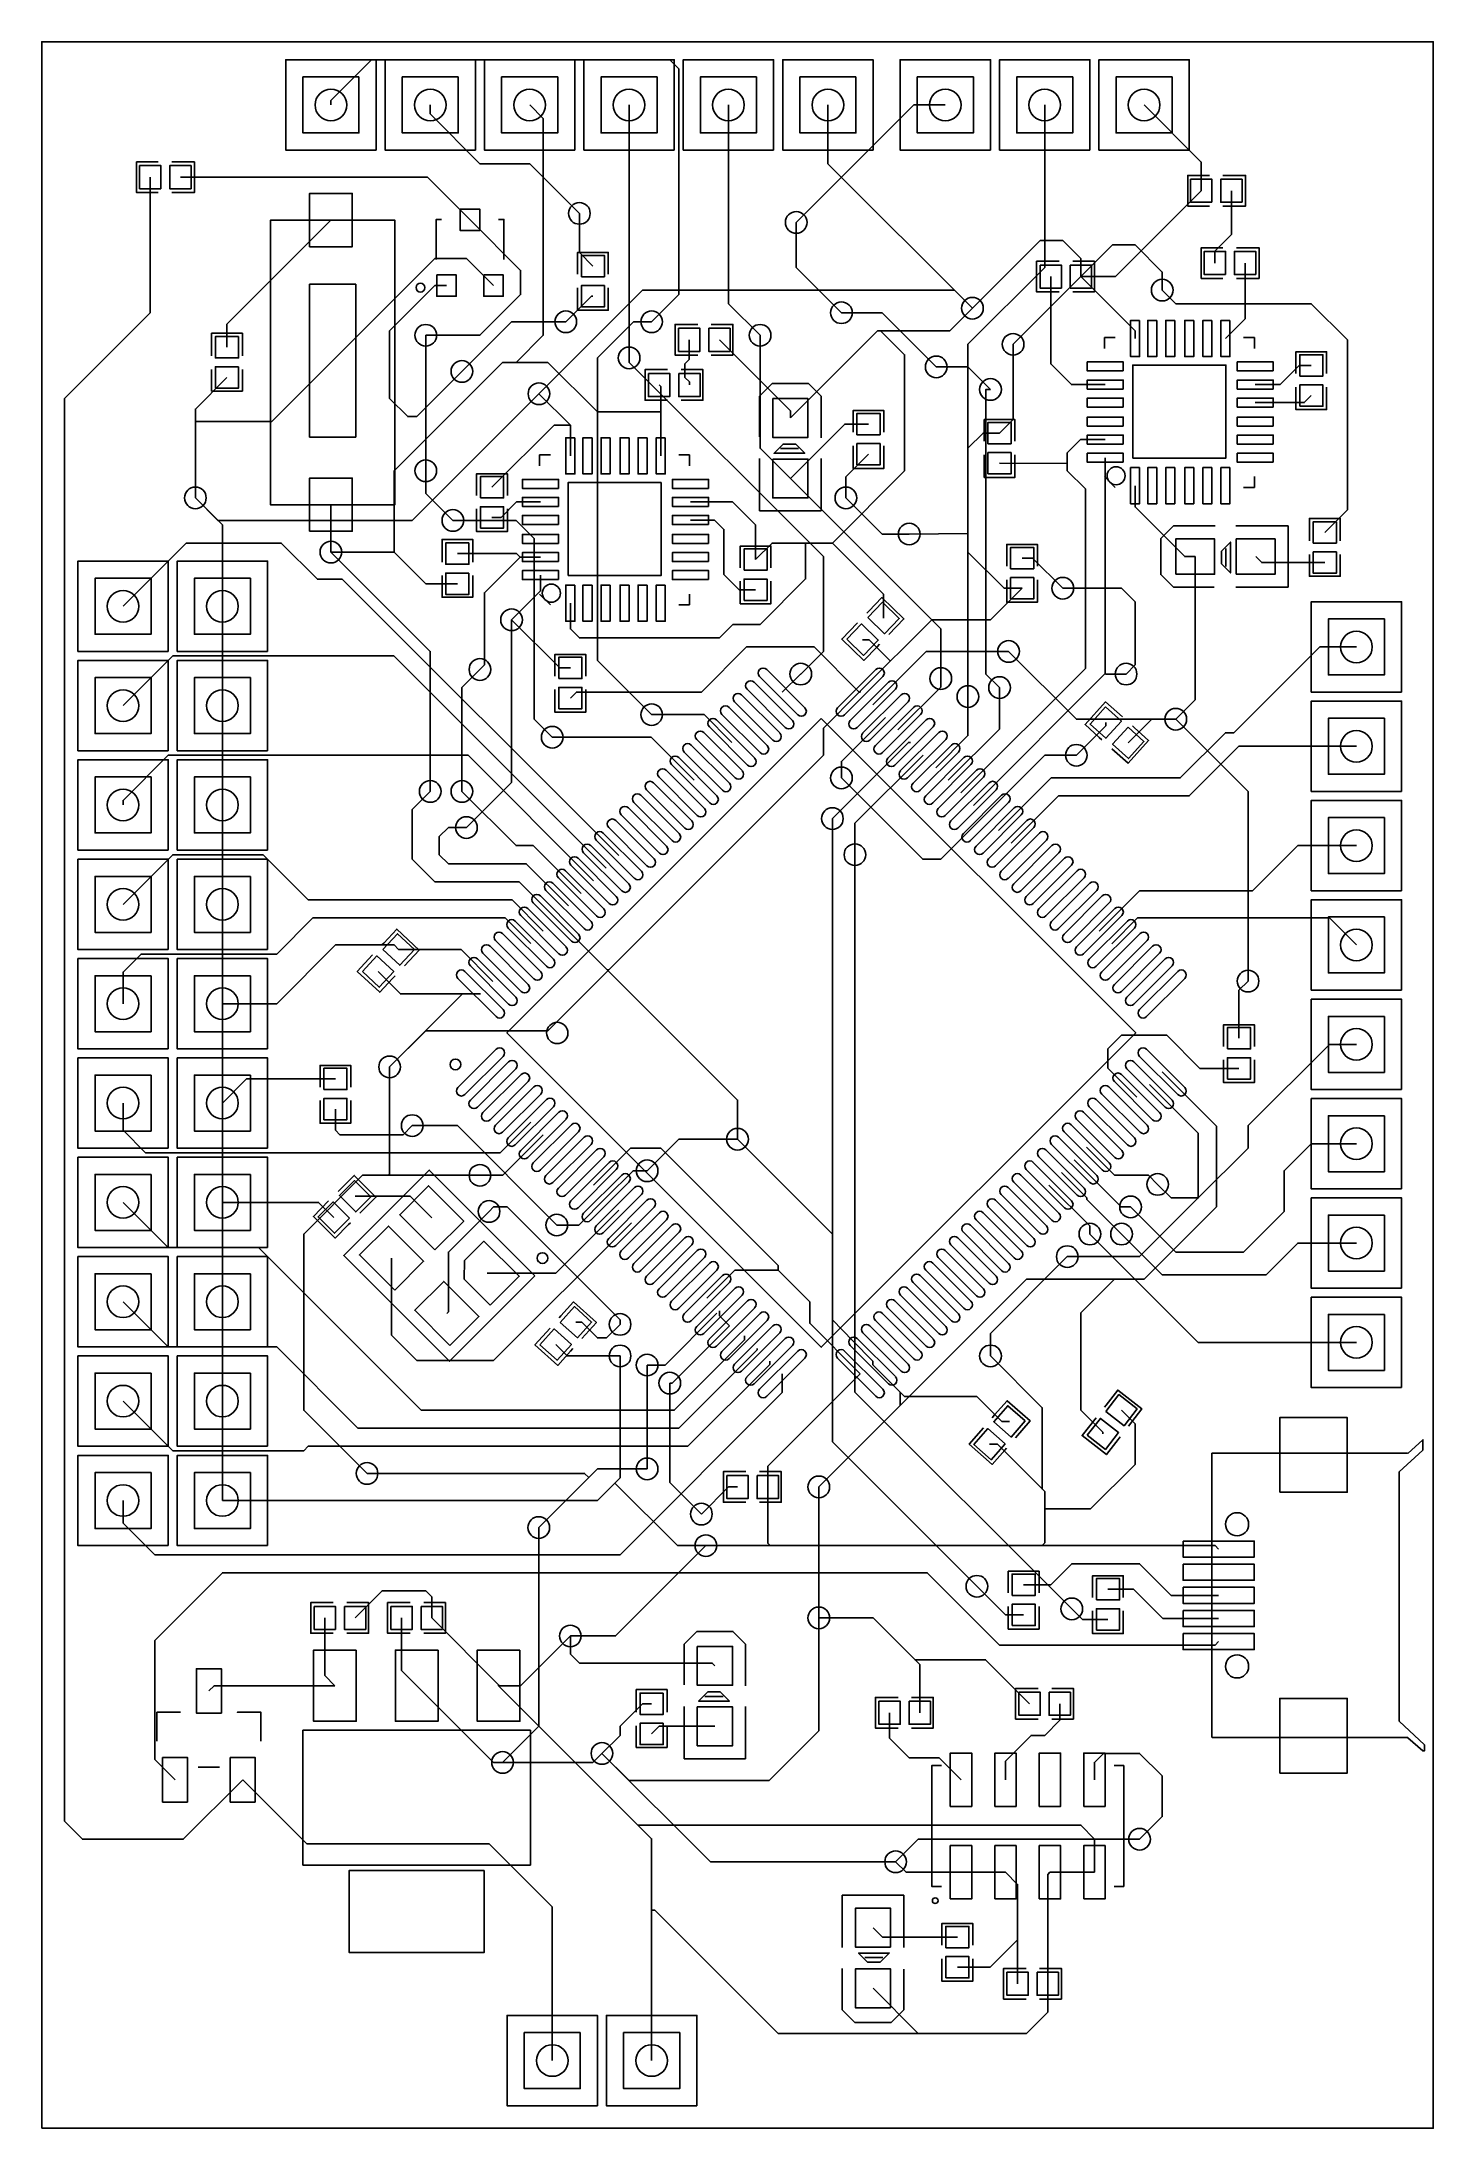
# Model space of a CAD drawing. Header units: millimetres. Extents: x 885 to 2425, y -2425 to -115.
import ezdxf

# ---------------------------------------------------------------- set-up
doc = ezdxf.new("R2010")
doc.units = ezdxf.units.MM

msp = doc.modelspace()

# ---------------------------------------------------------------- linework, layer by layer
for points in [[(885, -2425), (885, -115), (2425, -115), (2425, -2425), (885, -2425)], [(1236, -154), (1236, -216), (1174, -216), (1174, -154)], [(1346, -154), (1346, -216), (1284, -216), (1284, -154)], [(1456, -154), (1456, -216), (1394, -216), (1394, -154)], [(1566, -154), (1566, -216), (1504, -216), (1504, -154)], [(1676, -154), (1676, -216), (1614, -216), (1614, -154)], [(1786, -154), (1786, -216), (1724, -216), (1724, -154)], [(1916, -154), (1916, -216), (1854, -216), (1854, -154)], [(2026, -154), (2026, -216), (1964, -216), (1964, -154)], [(2136, -154), (2136, -216), (2074, -216), (2074, -154)], [(1016.8, -277.8), (993.2, -277.8), (993.2, -252.2), (1016.8, -252.2)], [(1050.2, -277.8), (1026.6, -277.8), (1026.6, -252.2), (1050.2, -252.2)], [(2180.1, -292.8), (2156.5, -292.8), (2156.5, -267.2), (2180.1, -267.2)], [(2213.5, -292.8), (2189.9, -292.8), (2189.9, -267.2), (2213.5, -267.2)], [(1181.4, -342), (1181.4, -283), (1228.6, -283), (1228.6, -342)], [(1138, -470.1), (1138, -312.6), (1275.8, -312.6), (1275.8, -627.6), (1138, -627.6), (1138, -470.1)], [(1348.2, -300.3), (1369.8, -300.3), (1369.8, -324), (1348.2, -324)], [(1482.2, -375.1), (1482.2, -351.5), (1507.8, -351.5), (1507.8, -375.1)], [(1989.8, -362.2), (2013.4, -362.2), (2013.4, -387.8), (1989.8, -387.8)], [(2023.2, -362.2), (2046.8, -362.2), (2046.8, -387.8), (2023.2, -387.8)], [(2195.1, -372.8), (2171.5, -372.8), (2171.5, -347.2), (2195.1, -347.2)], [(2228.5, -372.8), (2204.9, -372.8), (2204.9, -347.2), (2228.5, -347.2)], [(1185.3, -552.7), (1181.4, -552.7), (1181.4, -383.4), (1232.6, -383.4), (1232.6, -552.7), (1185.3, -552.7)], [(1322.2, -373.2), (1343.8, -373.2), (1343.8, -396.8), (1322.2, -396.8)], [(1374.2, -373.2), (1395.8, -373.2), (1395.8, -396.8), (1374.2, -396.8)], [(1482.2, -408.5), (1482.2, -384.9), (1507.8, -384.9), (1507.8, -408.5)], [(1589.8, -432.2), (1613.4, -432.2), (1613.4, -457.8), (1589.8, -457.8)], [(1623.2, -432.2), (1646.8, -432.2), (1646.8, -457.8), (1623.2, -457.8)], [(2100, -423.5), (2100, -463.5), (2090, -463.5), (2090, -423.5)], [(2119, -423.5), (2119, -463.5), (2109, -463.5), (2109, -423.5)], [(2139, -423.5), (2139, -463.5), (2129, -463.5), (2129, -423.5)], [(2160, -423.5), (2160, -463.5), (2150, -463.5), (2150, -423.5)], [(2180, -423.5), (2180, -463.5), (2170, -463.5), (2170, -423.5)], [(2200, -423.5), (2200, -463.5), (2190, -463.5), (2190, -423.5)], [(1102.8, -441.5), (1102.8, -465.1), (1077.2, -465.1), (1077.2, -441.5)], [(2277.2, -485.1), (2277.2, -461.5), (2302.8, -461.5), (2302.8, -485.1)], [(1102.8, -474.9), (1102.8, -498.5), (1077.2, -498.5), (1077.2, -474.9)], [(1556.5, -482.2), (1580.1, -482.2), (1580.1, -507.8), (1556.5, -507.8)], [(1589.9, -482.2), (1613.5, -482.2), (1613.5, -507.8), (1589.9, -507.8)], [(2082, -479.5), (2042, -479.5), (2042, -469.5), (2082, -469.5)], [(2092.5, -576), (2092.5, -473), (2195.5, -473), (2195.5, -576)], [(2248, -479.5), (2208, -479.5), (2208, -469.5), (2248, -469.5)], [(2082, -499.5), (2042, -499.5), (2042, -489.5), (2082, -489.5)], [(2248, -499.5), (2208, -499.5), (2208, -489.5), (2248, -489.5)], [(2277.2, -518.5), (2277.2, -494.9), (2302.8, -494.9), (2302.8, -518.5)], [(1694, -510), (1733, -510), (1733, -553), (1694, -553)], [(1787.2, -550.1), (1787.2, -526.5), (1812.8, -526.5), (1812.8, -550.1)], [(2082, -519.5), (2042, -519.5), (2042, -509.5), (2082, -509.5)], [(2082, -540.5), (2042, -540.5), (2042, -530.5), (2082, -530.5)], [(2248, -519.5), (2208, -519.5), (2208, -509.5), (2248, -509.5)], [(2248, -540.5), (2208, -540.5), (2208, -530.5), (2248, -530.5)], [(1475, -553.5), (1475, -593.5), (1465, -593.5), (1465, -553.5)], [(1494, -553.5), (1494, -593.5), (1484, -593.5), (1484, -553.5)], [(1514, -553.5), (1514, -593.5), (1504, -593.5), (1504, -553.5)], [(1535, -553.5), (1535, -593.5), (1525, -593.5), (1525, -553.5)], [(1555, -553.5), (1555, -593.5), (1545, -593.5), (1545, -553.5)], [(1575, -553.5), (1575, -593.5), (1565, -593.5), (1565, -553.5)], [(1932.2, -560.1), (1932.2, -536.5), (1957.8, -536.5), (1957.8, -560.1)], [(2082, -560.5), (2042, -560.5), (2042, -550.5), (2082, -550.5)], [(2248, -560.5), (2208, -560.5), (2208, -550.5), (2248, -550.5)], [(1694, -577), (1733, -577), (1733, -620), (1694, -620)], [(1787.2, -583.5), (1787.2, -559.9), (1812.8, -559.9), (1812.8, -583.5)], [(1932.2, -593.5), (1932.2, -569.9), (1957.8, -569.9), (1957.8, -593.5)], [(2082, -580.5), (2042, -580.5), (2042, -570.5), (2082, -570.5)], [(2248, -580.5), (2208, -580.5), (2208, -570.5), (2248, -570.5)], [(1181.4, -657), (1181.4, -598), (1228.6, -598), (1228.6, -657)], [(1370.5, -620.1), (1370.5, -596.5), (1396.1, -596.5), (1396.1, -620.1)], [(1457, -609.5), (1417, -609.5), (1417, -599.5), (1457, -599.5)], [(1623, -609.5), (1583, -609.5), (1583, -599.5), (1623, -599.5)], [(2100, -586.5), (2100, -626.5), (2090, -626.5), (2090, -586.5)], [(2119, -586.5), (2119, -626.5), (2109, -626.5), (2109, -586.5)], [(2139, -586.5), (2139, -626.5), (2129, -626.5), (2129, -586.5)], [(2160, -586.5), (2160, -626.5), (2150, -626.5), (2150, -586.5)], [(2180, -586.5), (2180, -626.5), (2170, -626.5), (2170, -586.5)], [(2200, -586.5), (2200, -626.5), (2190, -626.5), (2190, -586.5)], [(1457, -629.5), (1417, -629.5), (1417, -619.5), (1457, -619.5)], [(1467.5, -706), (1467.5, -603), (1570.5, -603), (1570.5, -706)], [(1623, -629.5), (1583, -629.5), (1583, -619.5), (1623, -619.5)], [(1370.5, -653.5), (1370.5, -629.9), (1396.1, -629.9), (1396.1, -653.5)], [(1457, -649.5), (1417, -649.5), (1417, -639.5), (1457, -639.5)], [(1623, -649.5), (1583, -649.5), (1583, -639.5), (1623, -639.5)], [(2317.8, -646.5), (2317.8, -670.1), (2292.2, -670.1), (2292.2, -646.5)], [(1357.8, -669.8), (1357.8, -693.4), (1332.2, -693.4), (1332.2, -669.8)], [(1457, -670.5), (1417, -670.5), (1417, -660.5), (1457, -660.5)], [(1623, -670.5), (1583, -670.5), (1583, -660.5), (1623, -660.5)], [(2140, -704.5), (2140, -665.5), (2183, -665.5), (2183, -704.5)], [(2207, -704.5), (2207, -665.5), (2250, -665.5), (2250, -704.5)], [(1457, -690.5), (1417, -690.5), (1417, -680.5), (1457, -680.5)], [(1623, -690.5), (1583, -690.5), (1583, -680.5), (1623, -680.5)], [(1662.2, -700.1), (1662.2, -676.5), (1687.8, -676.5), (1687.8, -700.1)], [(1957.2, -698.4), (1957.2, -674.8), (1982.8, -674.8), (1982.8, -698.4)], [(2317.8, -679.9), (2317.8, -703.5), (2292.2, -703.5), (2292.2, -679.9)], [(1006, -709), (1006, -771), (944, -771), (944, -709)], [(1116, -709), (1116, -771), (1054, -771), (1054, -709)], [(1357.8, -703.2), (1357.8, -726.8), (1332.2, -726.8), (1332.2, -703.2)], [(1457, -710.5), (1417, -710.5), (1417, -700.5), (1457, -700.5)], [(1623, -710.5), (1583, -710.5), (1583, -700.5), (1623, -700.5)], [(1662.2, -733.5), (1662.2, -709.9), (1687.8, -709.9), (1687.8, -733.5)], [(1957.2, -731.8), (1957.2, -708.2), (1982.8, -708.2), (1982.8, -731.8)], [(1475, -716.5), (1475, -756.5), (1465, -756.5), (1465, -716.5)], [(1494, -716.5), (1494, -756.5), (1484, -756.5), (1484, -716.5)], [(1514, -716.5), (1514, -756.5), (1504, -756.5), (1504, -716.5)], [(1535, -716.5), (1535, -756.5), (1525, -756.5), (1525, -716.5)], [(1555, -716.5), (1555, -756.5), (1545, -756.5), (1545, -716.5)], [(1575, -716.5), (1575, -756.5), (1565, -756.5), (1565, -716.5)], [(1799.2, -752.6), (1815.6, -735.6), (1834, -753.4), (1817.6, -770.4)], [(1776, -776.6), (1792.4, -759.6), (1810.8, -777.4), (1794.4, -794.4)], [(2371, -754), (2371, -816), (2309, -816), (2309, -754)], [(1457.2, -820.1), (1457.2, -796.5), (1482.8, -796.5), (1482.8, -820.1)], [(1006, -819), (1006, -881), (944, -881), (944, -819)], [(1116, -819), (1116, -881), (1054, -881), (1054, -819)], [(1457.2, -853.5), (1457.2, -829.9), (1482.8, -829.9), (1482.8, -853.5)], [(1715.7, -866.3), (1673.4, -824)], [(1721.8, -860.2), (1679.5, -817.9)], [(1729.6, -852.4), (1687.3, -810.1)], [(1808.1, -810.1), (1765.8, -852.4)], [(1815.9, -817.9), (1773.6, -860.2)], [(1822.1, -824), (1779.7, -866.3)], [(1687.9, -894.2), (1645.6, -851.9)], [(1694, -888.1), (1651.7, -845.8)], [(1701.8, -880.3), (1659.5, -838)], [(1707.9, -874.1), (1665.6, -831.8)], [(1829.9, -831.8), (1787.5, -874.1)], [(1836, -838), (1793.7, -880.3)], [(1843.8, -845.8), (1801.5, -888.1)], [(1849.9, -851.9), (1807.6, -894.2)], [(2062.4, -851.4), (2079.9, -867.2), (2062.8, -886.2), (2045.3, -870.4)], [(1747.7, -864.4), (1399.8, -1212.4), (1747.7, -1560.4), (2095.7, -1212.4), (1747.7, -864.4)], [(1666.2, -915.9), (1623.9, -873.6)], [(1674, -908.1), (1631.7, -865.8)], [(1680.1, -902), (1637.8, -859.7)], [(1857.7, -859.7), (1815.4, -902)], [(1863.8, -865.8), (1821.5, -908.1)], [(1871.6, -873.6), (1829.3, -915.9)], [(2087.2, -873.8), (2104.7, -889.6), (2087.6, -908.6), (2070.1, -892.8)], [(2371, -864), (2371, -926), (2309, -926), (2309, -864)], [(1646.1, -935.9), (1603.8, -893.6)], [(1652.3, -929.8), (1609.9, -887.5)], [(1660.1, -922), (1617.7, -879.7)], [(1877.7, -879.7), (1835.4, -922)], [(1885.5, -887.5), (1843.2, -929.8)], [(1891.7, -893.6), (1849.3, -935.9)], [(1618.3, -963.8), (1576, -921.5)], [(1624.4, -957.7), (1582.1, -915.3)], [(1632.2, -949.9), (1589.9, -907.5)], [(1638.3, -943.7), (1596, -901.4)], [(1899.5, -901.4), (1857.1, -943.7)], [(1905.6, -907.5), (1863.3, -949.9)], [(1913.4, -915.3), (1871.1, -957.7)], [(1919.5, -921.5), (1877.2, -963.8)], [(1006, -929), (1006, -991), (944, -991), (944, -929)], [(1116, -929), (1116, -991), (1054, -991), (1054, -929)], [(1596.6, -985.5), (1554.3, -943.2)], [(1604.4, -977.7), (1562.1, -935.4)], [(1610.5, -971.6), (1568.2, -929.3)], [(1927.3, -929.3), (1885, -971.6)], [(1933.4, -935.4), (1891.1, -977.7)], [(1941.2, -943.2), (1898.9, -985.5)], [(1576.5, -1005.5), (1534.2, -963.2)], [(1582.7, -999.4), (1540.3, -957.1)], [(1590.5, -991.6), (1548.1, -949.3)], [(1947.3, -949.3), (1905, -991.6)], [(1955.1, -957.1), (1912.8, -999.4)], [(1961.3, -963.2), (1919, -1005.5)], [(1548.7, -1033.4), (1506.4, -991.1)], [(1554.8, -1027.3), (1512.5, -984.9)], [(1562.6, -1019.5), (1520.3, -977.1)], [(1568.7, -1013.3), (1526.4, -971)], [(1969.1, -971), (1926.8, -1013.3)], [(1975.2, -977.1), (1932.9, -1019.5)], [(1983, -984.9), (1940.7, -1027.3)], [(1989.1, -991.1), (1946.8, -1033.4)], [(2371, -974), (2371, -1036), (2309, -1036), (2309, -974)], [(1527, -1055.1), (1484.7, -1012.8)], [(1534.8, -1047.3), (1492.5, -1005)], [(1540.9, -1041.2), (1498.6, -998.9)], [(1996.9, -998.9), (1954.6, -1041.2)], [(2003, -1005), (1960.7, -1047.3)], [(2010.8, -1012.8), (1968.5, -1055.1)], [(1006, -1039), (1006, -1101), (944, -1101), (944, -1039)], [(1116, -1039), (1116, -1101), (1054, -1101), (1054, -1039)], [(1506.9, -1075.1), (1464.6, -1032.8)], [(1513.1, -1069), (1470.7, -1026.7)], [(1520.9, -1061.2), (1478.5, -1018.9)], [(2016.9, -1018.9), (1974.6, -1061.2)], [(2024.7, -1026.7), (1982.4, -1069)], [(2030.9, -1032.8), (1988.5, -1075.1)], [(1479.1, -1103), (1436.8, -1060.7)], [(1485.2, -1096.9), (1442.9, -1054.5)], [(1493, -1089.1), (1450.7, -1046.7)], [(1499.1, -1082.9), (1456.8, -1040.6)], [(2038.7, -1040.6), (1996.3, -1082.9)], [(2044.8, -1046.7), (2002.5, -1089.1)], [(2052.6, -1054.5), (2010.3, -1096.9)], [(2058.7, -1060.7), (2016.4, -1103)], [(1457.4, -1124.7), (1415.1, -1082.4)], [(1465.2, -1116.9), (1422.9, -1074.6)], [(1471.3, -1110.8), (1429, -1068.5)], [(2066.5, -1068.5), (2024.2, -1110.8)], [(2072.6, -1074.6), (2030.3, -1116.9)], [(2080.4, -1082.4), (2038.1, -1124.7)], [(2371, -1084), (2371, -1146), (2309, -1146), (2309, -1084)], [(1262.6, -1119.9), (1278.7, -1102.6), (1297.4, -1120.1), (1281.3, -1137.4)], [(1437.3, -1144.7), (1395, -1102.4)], [(1443.5, -1138.6), (1401.2, -1096.3)], [(1451.3, -1130.8), (1409, -1088.5)], [(2086.5, -1088.5), (2044.2, -1130.8)], [(2094.3, -1096.3), (2052, -1138.6)], [(2100.5, -1102.4), (2058.1, -1144.7)], [(1239.8, -1144.3), (1255.9, -1127.1), (1274.6, -1144.5), (1258.5, -1161.8)], [(1409.5, -1172.6), (1367.2, -1130.3)], [(1415.6, -1166.4), (1373.3, -1124.1)], [(1423.4, -1158.6), (1381.1, -1116.3)], [(1429.5, -1152.5), (1387.2, -1110.2)], [(2108.3, -1110.2), (2065.9, -1152.5)], [(2114.4, -1116.3), (2072.1, -1158.6)], [(2122.2, -1124.1), (2079.9, -1166.4)], [(2128.3, -1130.3), (2086, -1172.6)], [(1006, -1149), (1006, -1211), (944, -1211), (944, -1149)], [(1116, -1149), (1116, -1211), (1054, -1211), (1054, -1149)], [(1387.8, -1194.3), (1345.5, -1152)], [(1395.6, -1186.5), (1353.3, -1144.2)], [(1401.7, -1180.4), (1359.4, -1138.1)], [(2136.1, -1138.1), (2093.8, -1180.4)], [(2142.2, -1144.2), (2099.9, -1186.5)], [(2150, -1152), (2107.7, -1194.3)], [(2371, -1194), (2371, -1256), (2309, -1256), (2309, -1194)], [(2197.2, -1230.1), (2197.2, -1206.5), (2222.8, -1206.5), (2222.8, -1230.1)], [(1387.8, -1230.5), (1345.5, -1272.8)], [(1395.6, -1238.3), (1353.3, -1280.6)], [(1401.7, -1244.4), (1359.4, -1286.7)], [(2136.1, -1286.7), (2093.8, -1244.4)], [(2142.2, -1280.6), (2099.9, -1238.3)], [(2150, -1272.8), (2107.7, -1230.5)], [(2197.2, -1263.5), (2197.2, -1239.9), (2222.8, -1239.9), (2222.8, -1263.5)], [(1006, -1259), (1006, -1321), (944, -1321), (944, -1259)], [(1116, -1259), (1116, -1321), (1054, -1321), (1054, -1259)], [(1197.2, -1275.1), (1197.2, -1251.5), (1222.8, -1251.5), (1222.8, -1275.1)], [(1409.5, -1252.2), (1367.2, -1294.5)], [(1415.6, -1258.3), (1373.3, -1300.6)], [(1423.4, -1266.1), (1381.1, -1308.4)], [(2114.4, -1308.4), (2072.1, -1266.1)], [(2122.2, -1300.6), (2079.9, -1258.3)], [(2128.3, -1294.5), (2086, -1252.2)], [(1197.2, -1308.5), (1197.2, -1284.9), (1222.8, -1284.9), (1222.8, -1308.5)], [(1429.5, -1272.2), (1387.2, -1314.5)], [(1437.3, -1280), (1395, -1322.3)], [(1443.5, -1286.2), (1401.2, -1328.5)], [(2094.3, -1328.5), (2052, -1286.2)], [(2100.5, -1322.3), (2058.1, -1280)], [(2108.3, -1314.5), (2065.9, -1272.2)], [(1451.3, -1294), (1409, -1336.3)], [(1457.4, -1300.1), (1415.1, -1342.4)], [(1465.2, -1307.9), (1422.9, -1350.2)], [(1471.3, -1314), (1429, -1356.3)], [(2066.5, -1356.3), (2024.2, -1314)], [(2072.6, -1350.2), (2030.3, -1307.9)], [(2080.4, -1342.4), (2038.1, -1300.1)], [(2086.5, -1336.3), (2044.2, -1294)], [(2371, -1304), (2371, -1366), (2309, -1366), (2309, -1304)], [(1479.1, -1321.8), (1436.8, -1364.1)], [(1485.2, -1327.9), (1442.9, -1370.2)], [(1493, -1335.7), (1450.7, -1378)], [(2044.8, -1378), (2002.5, -1335.7)], [(2052.6, -1370.2), (2010.3, -1327.9)], [(2058.7, -1364.1), (2016.4, -1321.8)], [(1499.1, -1341.8), (1456.8, -1384.1)], [(1506.9, -1349.6), (1464.6, -1391.9)], [(1513.1, -1355.7), (1470.7, -1398.1)], [(2024.7, -1398.1), (1982.4, -1355.7)], [(2030.9, -1391.9), (1988.5, -1349.6)], [(2038.7, -1384.1), (1996.3, -1341.8)], [(1006, -1369), (1006, -1431), (944, -1431), (944, -1369)], [(1116, -1369), (1116, -1431), (1054, -1431), (1054, -1369)], [(1249.2, -1393.9), (1232.5, -1410.6), (1214.4, -1392.5), (1231.1, -1375.8)], [(1430.8, -1481.1), (1313.9, -1364.2), (1219.2, -1458.9), (1336.1, -1575.8), (1430.8, -1481.1)], [(1320.1, -1452.6), (1281.2, -1413.6), (1313.2, -1381.6), (1352.1, -1420.6)], [(1520.9, -1363.5), (1478.5, -1405.9)], [(1527, -1369.7), (1484.7, -1412)], [(1534.8, -1377.5), (1492.5, -1419.8)], [(1540.9, -1383.6), (1498.6, -1425.9)], [(1996.9, -1425.9), (1954.6, -1383.6)], [(2003, -1419.8), (1960.7, -1377.5)], [(2010.8, -1412), (1968.5, -1369.7)], [(2016.9, -1405.9), (1974.6, -1363.5)], [(1225.6, -1417.5), (1208.9, -1434.2), (1190.8, -1416.1), (1207.5, -1399.4)], [(1548.7, -1391.4), (1506.4, -1433.7)], [(1554.8, -1397.5), (1512.5, -1439.8)], [(1562.6, -1405.3), (1520.3, -1447.6)], [(1975.2, -1447.6), (1932.9, -1405.3)], [(1983, -1439.8), (1940.7, -1397.5)], [(1989.1, -1433.7), (1946.8, -1391.4)], [(1275.6, -1497.1), (1236.6, -1458.2), (1268.6, -1426.2), (1307.6, -1465.1)], [(1568.7, -1411.4), (1526.4, -1453.7)], [(1576.5, -1419.2), (1534.2, -1461.5)], [(1582.7, -1425.3), (1540.3, -1467.7)], [(1955.1, -1467.7), (1912.8, -1425.3)], [(1961.3, -1461.5), (1919, -1419.2)], [(1969.1, -1453.7), (1926.8, -1411.4)], [(2371, -1414), (2371, -1476), (2309, -1476), (2309, -1414)], [(1381.4, -1513.9), (1352.5, -1485), (1353, -1464.3), (1374.4, -1442.9), (1413.4, -1481.8)], [(1590.5, -1433.1), (1548.1, -1475.5)], [(1596.6, -1439.3), (1554.3, -1481.6)], [(1604.4, -1447.1), (1562.1, -1489.4)], [(1610.5, -1453.2), (1568.2, -1495.5)], [(1927.3, -1495.5), (1885, -1453.2)], [(1933.4, -1489.4), (1891.1, -1447.1)], [(1941.2, -1481.6), (1898.9, -1439.3)], [(1947.3, -1475.5), (1905, -1433.1)], [(1618.3, -1461), (1576, -1503.3)], [(1624.4, -1467.1), (1582.1, -1509.4)], [(1632.2, -1474.9), (1589.9, -1517.2)], [(1905.6, -1517.2), (1863.3, -1474.9)], [(1913.4, -1509.4), (1871.1, -1467.1)], [(1919.5, -1503.3), (1877.2, -1461)], [(1006, -1479), (1006, -1541), (944, -1541), (944, -1479)], [(1116, -1479), (1116, -1541), (1054, -1541), (1054, -1479)], [(1336.8, -1558.4), (1297.9, -1519.4), (1329.9, -1487.4), (1368.8, -1526.4)], [(1638.3, -1481), (1596, -1523.3)], [(1646.1, -1488.8), (1603.8, -1531.1)], [(1652.3, -1494.9), (1609.9, -1537.3)], [(1885.5, -1537.3), (1843.2, -1494.9)], [(1891.7, -1531.1), (1849.3, -1488.8)], [(1899.5, -1523.3), (1857.1, -1481)], [(1458.8, -1532.8), (1474.6, -1515.3), (1493.6, -1532.4), (1477.8, -1549.9)], [(1660.1, -1502.7), (1617.7, -1545.1)], [(1666.2, -1508.9), (1623.9, -1551.2)], [(1674, -1516.7), (1631.7, -1559)], [(1680.1, -1522.8), (1637.8, -1565.1)], [(1857.7, -1565.1), (1815.4, -1522.8)], [(1863.8, -1559), (1821.5, -1516.7)], [(1871.6, -1551.2), (1829.3, -1508.9)], [(1877.7, -1545.1), (1835.4, -1502.7)], [(2371, -1524), (2371, -1586), (2309, -1586), (2309, -1524)], [(1436.4, -1557.6), (1452.2, -1540.1), (1471.2, -1557.2), (1455.4, -1574.7)], [(1687.9, -1530.6), (1645.6, -1572.9)], [(1694, -1536.7), (1651.7, -1579)], [(1701.8, -1544.5), (1659.5, -1586.8)], [(1836, -1586.8), (1793.7, -1544.5)], [(1843.8, -1579), (1801.5, -1536.7)], [(1849.9, -1572.9), (1807.6, -1530.6)], [(1707.9, -1550.6), (1665.6, -1592.9)], [(1715.7, -1558.4), (1673.4, -1600.7)], [(1721.8, -1564.5), (1679.5, -1606.8)], [(1815.9, -1606.8), (1773.6, -1564.5)], [(1822.1, -1600.7), (1779.7, -1558.4)], [(1829.9, -1592.9), (1787.5, -1550.6)], [(1006, -1589), (1006, -1651), (944, -1651), (944, -1589)], [(1116, -1589), (1116, -1651), (1054, -1651), (1054, -1589)], [(1729.6, -1572.3), (1687.3, -1614.6)], [(1808.1, -1614.6), (1765.8, -1572.3)], [(2062.7, -1631.4), (2077.2, -1612.8), (2097.3, -1628.6), (2082.8, -1647.2)], [(1973.4, -1641.9), (1957.9, -1659.7), (1938.6, -1642.9), (1954.1, -1625.1)], [(2042.1, -1657.8), (2056.6, -1639.1), (2076.8, -1654.9), (2062.2, -1673.5)], [(2255.2, -1720.8), (2255.2, -1638.2), (2329.9, -1638.2), (2329.9, -1720.8)], [(1951.4, -1667.1), (1935.9, -1684.9), (1916.6, -1668.1), (1932.1, -1650.3)], [(1006, -1699), (1006, -1761), (944, -1761), (944, -1699)], [(1116, -1699), (1116, -1761), (1054, -1761), (1054, -1699)], [(1643.2, -1702.2), (1666.8, -1702.2), (1666.8, -1727.8), (1643.2, -1727.8)], [(1676.6, -1702.2), (1700.2, -1702.2), (1700.2, -1727.8), (1676.6, -1727.8)], [(2148.1, -1774.9), (2226.9, -1774.9), (2226.9, -1792.7), (2148.1, -1792.7)], [(2148.1, -1800.5), (2226.9, -1800.5), (2226.9, -1818.3), (2148.1, -1818.3)], [(1958.9, -1835.1), (1958.9, -1811.5), (1984.5, -1811.5), (1984.5, -1835.1)], [(2052.2, -1840.1), (2052.2, -1816.5), (2077.8, -1816.5), (2077.8, -1840.1)], [(1186.5, -1847.2), (1210.1, -1847.2), (1210.1, -1872.8), (1186.5, -1872.8)], [(1219.9, -1847.2), (1243.5, -1847.2), (1243.5, -1872.8), (1219.9, -1872.8)], [(1271.5, -1847.2), (1295.1, -1847.2), (1295.1, -1872.8), (1271.5, -1872.8)], [(1304.9, -1847.2), (1328.5, -1847.2), (1328.5, -1872.8), (1304.9, -1872.8)], [(1958.9, -1868.5), (1958.9, -1844.9), (1984.5, -1844.9), (1984.5, -1868.5)], [(2148.1, -1826.1), (2226.9, -1826.1), (2226.9, -1843.9), (2148.1, -1843.9)], [(2052.2, -1873.5), (2052.2, -1849.9), (2077.8, -1849.9), (2077.8, -1873.5)], [(2148.1, -1851.7), (2226.9, -1851.7), (2226.9, -1869.5), (2148.1, -1869.5)], [(1610.5, -1891.5), (1649.5, -1891.5), (1649.5, -1934.5), (1610.5, -1934.5)], [(2148.1, -1877.3), (2226.9, -1877.3), (2226.9, -1895.1), (2148.1, -1895.1)], [(1083.8, -1965.4), (1056.2, -1965.4), (1056.2, -1916.2), (1083.8, -1916.2)], [(1233.1, -1895.6), (1233.1, -1974.4), (1185.8, -1974.4), (1185.8, -1895.6)], [(1323.6, -1895.6), (1323.6, -1974.4), (1276.4, -1974.4), (1276.4, -1895.6)], [(1414.2, -1895.6), (1414.2, -1974.4), (1366.9, -1974.4), (1366.9, -1895.6)], [(1572.8, -1943.2), (1572.8, -1966.8), (1547.2, -1966.8), (1547.2, -1943.2)], [(1610.5, -1958.5), (1649.5, -1958.5), (1649.5, -2001.5), (1610.5, -2001.5)], [(1811.5, -1952.2), (1835.1, -1952.2), (1835.1, -1977.8), (1811.5, -1977.8)], [(1844.9, -1952.2), (1868.5, -1952.2), (1868.5, -1977.8), (1844.9, -1977.8)], [(1966.5, -1942.2), (1990.1, -1942.2), (1990.1, -1967.8), (1966.5, -1967.8)], [(1999.9, -1942.2), (2023.5, -1942.2), (2023.5, -1967.8), (1999.9, -1967.8)], [(2255.2, -2031.8), (2255.2, -1949.2), (2329.9, -1949.2), (2329.9, -2031.8)], [(1572.8, -1976.6), (1572.8, -2000.2), (1547.2, -2000.2), (1547.2, -1976.6)], [(1890.5, -2068.7), (1890.5, -2009.7), (1914.2, -2009.7), (1914.2, -2068.7)], [(1939.8, -2068.7), (1939.8, -2009.7), (1963.4, -2009.7), (1963.4, -2068.7)], [(1989, -2068.7), (1989, -2009.7), (2012.6, -2009.7), (2012.6, -2068.7)], [(2038.2, -2068.7), (2038.2, -2009.7), (2061.8, -2009.7), (2061.8, -2068.7)], [(1046.4, -2063.8), (1018.8, -2063.8), (1018.8, -2014.6), (1046.4, -2014.6)], [(1121.2, -2063.8), (1093.6, -2063.8), (1093.6, -2014.6), (1121.2, -2014.6)], [(1890.5, -2171.1), (1890.5, -2112), (1914.2, -2112), (1914.2, -2171.1)], [(1939.8, -2171.1), (1939.8, -2112), (1963.4, -2112), (1963.4, -2171.1)], [(1989, -2171.1), (1989, -2112), (2012.6, -2112), (2012.6, -2171.1)], [(2038.2, -2171.1), (2038.2, -2112), (2061.8, -2112), (2061.8, -2171.1)], [(1374.8, -2139.7), (1374.8, -2230.3), (1225.2, -2230.3), (1225.2, -2139.7)], [(1824.5, -2224.5), (1785.5, -2224.5), (1785.5, -2181.5), (1824.5, -2181.5)], [(1885.5, -2225.1), (1885.5, -2201.5), (1911.1, -2201.5), (1911.1, -2225.1)], [(1885.5, -2258.5), (1885.5, -2234.9), (1911.1, -2234.9), (1911.1, -2258.5)], [(1824.5, -2291.5), (1785.5, -2291.5), (1785.5, -2248.5), (1824.5, -2248.5)], [(1953.2, -2252.2), (1976.8, -2252.2), (1976.8, -2277.8), (1953.2, -2277.8)], [(1986.6, -2252.2), (2010.2, -2252.2), (2010.2, -2277.8), (1986.6, -2277.8)], [(1481, -2319), (1481, -2381), (1419, -2381), (1419, -2319)], [(1591, -2319), (1591, -2381), (1529, -2381), (1529, -2319)]]:
    msp.add_lwpolyline(points, close=True)
for points in [[(1255, -235), (1155, -235), (1155, -135), (1255, -135), (1255, -210)], [(1560, -425), (1590, -395), (1590, -145), (1580, -135), (1250, -135), (1205, -180), (1205, -185)], [(1365, -235), (1265, -235), (1265, -135), (1365, -135), (1365, -210)], [(1475, -235), (1375, -235), (1375, -135), (1475, -135), (1475, -210)], [(1585, -235), (1485, -235), (1485, -135), (1585, -135), (1585, -210)], [(1695, -235), (1595, -235), (1595, -135), (1695, -135), (1695, -210)], [(1805, -235), (1705, -235), (1705, -135), (1805, -135), (1805, -210)], [(1935, -235), (1835, -235), (1835, -135), (1935, -135), (1935, -210)], [(2045, -235), (1945, -235), (1945, -135), (2045, -135), (2045, -210)], [(2155, -235), (2055, -235), (2055, -135), (2155, -135), (2155, -210)], [(1480, -305), (1425, -250), (1370, -250), (1315, -195), (1315, -185)], [(1410, -470), (1440, -440), (1440, -200), (1425, -185)], [(1535, -465), (1535, -185)], [(1680, -440), (1645, -405), (1645, -185)], [(1720, -315), (1850, -185), (1885, -185)], [(1915, -410), (1755, -250), (1755, -185)], [(1910, -840), (1910, -450), (1995, -365), (1995, -185)], [(2105, -185), (2168.3, -248.3), (2168.3, -280)], [(1255, -235), (1255, -210)], [(1365, -235), (1365, -210)], [(1475, -235), (1475, -210)], [(1585, -235), (1585, -210)], [(1695, -235), (1695, -210)], [(1805, -235), (1805, -210)], [(1935, -235), (1935, -210)], [(2045, -235), (2045, -210)], [(2155, -235), (2155, -210)], [(1014, -248), (990, -248), (990, -282), (1011, -282), (1014, -282)], [(1029, -282), (1054, -282), (1054, -248), (1033, -248), (1029, -248)], [(1107.4, -2039.2), (1041.6, -2105), (930, -2105), (910, -2085), (910, -510), (1005, -415), (1005, -265)], [(1038.4, -265), (1311.8, -265), (1359, -312.2)], [(2177.3, -263), (2153.3, -263), (2153.3, -297), (2174.3, -297), (2177.3, -297)], [(2192.3, -297), (2217.3, -297), (2217.3, -263), (2196.3, -263), (2192.3, -263)], [(2168.3, -280), (2073.3, -375), (2035, -375)], [(2183.3, -360), (2183.3, -346.7), (2201.7, -328.3), (2201.7, -280)], [(1205, -312.5), (1090, -427.5), (1090, -453.3)], [(1359, -312.2), (1415, -368.2), (1415, -395), (1370, -440), (1310, -440)], [(1321.6, -356.1), (1321.6, -311.8), (1327.5, -311.8)], [(1390.5, -311.8), (1396.4, -311.8), (1396.4, -356.1)], [(1495, -363.3), (1480, -348.3), (1480, -305)], [(1770, -415), (1720, -365), (1720, -315)], [(1915, -410), (1990, -335), (2015, -335), (2035, -355), (2035, -375)], [(1960, -450), (2070, -340), (2095, -340), (2125, -370), (2125, -390)], [(2192.3, -343), (2168.3, -343), (2168.3, -377), (2189.3, -377), (2192.3, -377)], [(2207.3, -377), (2232.3, -377), (2232.3, -343), (2211.3, -343), (2207.3, -343)], [(1385, -385), (1355, -355), (1320, -355), (1139.5, -535.5), (1055, -535.5)], [(1512, -372.3), (1512, -348.3), (1478, -348.3), (1478, -369.3), (1478, -372.3)], [(2011, -358), (1986, -358), (1986, -392), (2007, -392), (2011, -392)], [(2026, -392), (2050, -392), (2050, -358), (2029, -358), (2026, -358)], [(2195, -443.5), (2216.7, -421.8), (2216.7, -360)], [(1055, -620), (1080, -645), (1295, -645), (1550, -390), (1895, -390), (1915, -410)], [(1333, -385), (1320, -385), (1270, -435), (1270, -510), (1290, -530), (1300, -530), (1350, -480)], [(1478, -387.3), (1478, -412.3), (1512, -412.3), (1512, -391.3), (1512, -387.3)], [(2062, -494.5), (2024.5, -494.5), (2001.6, -471.6), (2001.6, -375)], [(2035, -375), (2095, -435), (2095, -443.5)], [(2125, -390), (2140, -405), (2290, -405), (2330, -445), (2330, -633.3), (2305, -658.3)], [(1465, -425), (1493.3, -396.7), (1495, -396.7)], [(1713.5, -531.5), (1810, -435), (1890, -435), (1915, -410)], [(1875, -475), (1815, -415), (1770, -415)], [(1107, -462.7), (1107, -437.7), (1073, -437.7), (1073, -458.7), (1073, -462.7)], [(1350, -480), (1405, -425), (1465, -425)], [(1560, -860), (1500, -800), (1500, -465), (1540, -425), (1560, -425)], [(1611, -428), (1586, -428), (1586, -462), (1607, -462), (1611, -462)], [(1626, -462), (1650, -462), (1650, -428), (1629, -428), (1626, -428)], [(1675, -688.3), (1693.3, -670), (1760, -670), (1840, -590), (1840, -461.6), (1813.4, -435)], [(1310, -590), (1310, -440)], [(1601.7, -495), (1601.7, -491.7), (1596.7, -486.7), (1596.7, -471.7), (1601.6, -466.8), (1601.6, -445)], [(1635, -445), (1713.5, -523.5), (1713.5, -531.5)], [(1880, -820), (1880, -765), (1765, -650), (1680, -565), (1680, -440)], [(1945, -548.3), (1960, -533.3), (1960, -450)], [(2061, -454.5), (2061, -442.5)], [(2061, -442.5), (2073, -442.5)], [(2227, -442.5), (2215, -442.5)], [(2227, -454.5), (2227, -442.5)], [(2307, -482.3), (2307, -458.3), (2273, -458.3), (2273, -479.3), (2273, -482.3)], [(1073, -477.7), (1073, -501.7), (1107, -501.7), (1107, -480.7), (1107, -477.7)], [(1275, -680), (1275, -590), (1395, -470), (1445, -470), (1500.2, -524.8), (1570, -524.8)], [(1725, -815), (1750, -790), (1750, -685), (1535, -470), (1535, -465)], [(1577.7, -478), (1552.7, -478), (1552.7, -512), (1573.7, -512), (1577.7, -512)], [(1592.7, -512), (1616.7, -512), (1616.7, -478), (1595.7, -478), (1592.7, -478)], [(1935, -500), (1910, -475), (1875, -475)], [(2228, -494.5), (2255.5, -494.5), (2276.7, -473.3), (2290, -473.3)], [(1090, -486.7), (1055, -521.7), (1055, -620)], [(1435.3, -504.7), (1470, -539.4), (1470, -573.5)], [(1570, -573.5), (1570, -496.7), (1568.3, -495)], [(1679.5, -507.5), (1693.5, -493.5), (1733.5, -493.5), (1747.5, -507.5)], [(1679.5, -552.5), (1679.5, -507.5)], [(1747.5, -553.5), (1747.5, -507.5)], [(1945, -830), (1930, -815), (1930, -500), (1935, -500)], [(2228, -514.5), (2282.2, -514.5), (2290, -506.7)], [(2273, -497.3), (2273, -522.3), (2307, -522.3), (2307, -501.3), (2307, -497.3)], [(1817, -547.3), (1817, -523.3), (1783, -523.3), (1783, -544.3), (1783, -547.3)], [(1383.3, -608.3), (1452.2, -539.4), (1470, -539.4)], [(1713.5, -598.5), (1773.7, -538.3), (1800, -538.3)], [(1945, -548.3), (1926.7, -548.3), (1910, -565), (1910, -680), (1950, -720), (1970, -720)], [(1962, -557.3), (1962, -533.3), (1928, -533.3), (1928, -554.3), (1928, -557.3)], [(1436, -584.5), (1436, -572.5)], [(1436, -572.5), (1448, -572.5)], [(1602, -572.5), (1590, -572.5)], [(1602, -584.5), (1602, -572.5)], [(1679.5, -634.5), (1679.5, -576.5)], [(1698.5, -570.5), (1729.5, -570.5), (1719.5, -560.5), (1705.5, -560.5), (1695.5, -570.5), (1704.5, -570.5)], [(1722.5, -565.5), (1702.5, -565.5)], [(1747.5, -634.5), (1747.5, -576.5)], [(1800, -571.7), (1775, -596.7), (1775, -620)], [(1783, -562.3), (1783, -587.3), (1817, -587.3), (1817, -566.3), (1817, -562.3)], [(1902.2, -946.5), (2040, -808.8), (2040, -610), (2020, -590), (2020, -570), (2034.5, -555.5), (2062, -555.5)], [(1916.2, -960.4), (2062, -814.6), (2062, -575.5)], [(1928, -572.3), (1928, -597.3), (1962, -597.3), (1962, -576.3), (1962, -572.3)], [(1340, -645), (1310, -615), (1310, -590)], [(1400.3, -617.3), (1400.3, -593.3), (1366.3, -593.3), (1366.3, -614.3), (1366.3, -617.3)], [(2020, -581.9), (1945, -581.7)], [(2073, -608.5), (2061, -596.5)], [(2227, -596.5), (2227, -608.5)], [(1055, -620), (1085, -650), (1085, -740)], [(1775, -620), (1815, -660), (1845, -660)], [(2095, -606.5), (2095, -630), (2150, -685), (2161.5, -685)], [(2227, -608.5), (2215, -608.5)], [(1205, -627.5), (1205, -680)], [(1450, -885), (1430, -865), (1430, -665), (1410, -645), (1340, -645)], [(1366.3, -632.3), (1366.3, -657.3), (1400.3, -657.3), (1400.3, -636.3), (1400.3, -632.3)], [(1383.3, -641.7), (1393.3, -641.7), (1410.5, -624.5), (1437, -624.5)], [(1603, -624.5), (1649.5, -624.5), (1675, -650), (1675, -688.3)], [(1603, -644.5), (1629.5, -644.5), (1640, -655), (1640, -705), (1656.7, -721.7), (1675, -721.7)], [(1679.5, -634.5), (1747.5, -634.5)], [(2322, -667.7), (2322, -642.7), (2288, -642.7), (2288, -663.7), (2288, -667.7)], [(1362, -691), (1362, -666), (1328, -666), (1328, -687), (1328, -691)], [(1845, -660), (1910, -659.4)], [(2137.5, -719), (2123.5, -705), (2123.5, -665), (2137.5, -651)], [(2183.5, -651), (2137.5, -651)], [(2200.5, -700), (2200.5, -669), (2190.5, -679), (2190.5, -693), (2200.5, -703), (2200.5, -694)], [(2264.5, -651), (2206.5, -651)], [(2264.5, -719), (2264.5, -651)], [(1025, -790), (925, -790), (925, -690), (1025, -690), (1025, -765)], [(1523.6, -1016.1), (1217.5, -710), (1190, -710), (1150, -670), (1045, -670), (975, -740)], [(1135, -790), (1035, -790), (1035, -690), (1135, -690), (1135, -765)], [(1205, -680), (1315, -790), (1315, -945)], [(1205, -680), (1275, -680), (1310, -715), (1345, -715)], [(1414.5, -685.5), (1410.6, -681.6), (1345, -681.6)], [(1370, -810), (1375, -805), (1375, -725), (1414.5, -685.5), (1437, -685.5)], [(1470, -736.5), (1470, -765), (1480, -775), (1635, -775), (1650, -760), (1680, -760), (1730.3, -709.7), (1730.3, -670)], [(1692, -697.3), (1692, -673.3), (1658, -673.3), (1658, -694.3), (1658, -697.3)], [(1760, -670), (1816.6, -726.6), (1816.6, -753)], [(1987, -695.6), (1987, -671.6), (1953, -671.6), (1953, -692.6), (1953, -695.6)], [(2015, -720), (1981.6, -686.6), (1970, -686.6)], [(2140, -865), (2161.5, -843.5), (2161.5, -685)], [(2195.5, -676), (2195.5, -696)], [(2228.5, -685), (2235.2, -691.7), (2305, -691.7)], [(2288, -682.7), (2288, -706.7), (2322, -706.7), (2322, -685.7), (2322, -682.7)], [(1328, -706), (1328, -730), (1362, -730), (1362, -709), (1362, -706)], [(1405, -755), (1437, -723), (1437, -705.5)], [(1658, -712.3), (1658, -737.3), (1692, -737.3), (1692, -716.3), (1692, -712.3)], [(1953, -710.6), (1953, -735.6), (1987, -735.6), (1987, -714.6), (1987, -710.6)], [(1448, -738.5), (1436, -726.5)], [(1602, -738.5), (1590, -738.5)], [(1602, -726.5), (1602, -738.5)], [(1970, -720), (1935, -755), (1870, -755), (1790.9, -834.1), (1790.9, -835.2)], [(1822.6, -771.3), (1839.2, -754), (1814.8, -730.4), (1800.2, -745.5), (1798.1, -747.7)], [(2085, -815), (2095, -805), (2095, -735), (2080, -720), (2015, -720)], [(2182.5, -719), (2137.5, -719)], [(2264.5, -719), (2206.5, -719)], [(2390, -835), (2290, -835), (2290, -735), (2390, -735), (2390, -810)], [(1085, -740), (1085, -850)], [(1355, -985), (1405, -935), (1405, -755)], [(1405, -755), (1458.3, -808.3), (1470, -808.3)], [(1787.7, -758.4), (1770.3, -776.4), (1794.8, -800), (1809.4, -784.9), (1812.2, -782.1)], [(1025, -790), (1025, -765)], [(1135, -790), (1135, -765)], [(1789.8, -835.2), (1739.7, -785), (1665, -785), (1615, -835), (1476.7, -835), (1470, -841.7)], [(1824.3, -800.7), (1800.6, -777), (1793.4, -777)], [(1944, -988.3), (2002.3, -930), (2145, -930), (2195, -880), (2204.3, -880), (2299.3, -785), (2340, -785)], [(1025, -900), (925, -900), (925, -800), (1025, -800), (1025, -875)], [(1509.7, -1030), (1274.7, -795), (1030, -795), (975, -850)], [(1135, -900), (1035, -900), (1035, -800), (1135, -800), (1135, -875)], [(1487, -817.3), (1487, -793.3), (1453, -793.3), (1453, -814.3), (1453, -817.3)], [(1804.8, -849.1), (1863.9, -790), (1955, -790)], [(1955, -790), (2030, -865), (2140, -865)], [(1350, -945), (1350, -830), (1370, -810)], [(1704.6, -835.2), (1724.8, -815), (1725, -815)], [(1832.6, -876.9), (1880, -829.6), (1880, -820)], [(1888.3, -932.6), (1945, -875.9), (1945, -830)], [(2062, -814.6), (2062.4, -815), (2085, -815)], [(2390, -835), (2390, -810)], [(1085, -850), (1085, -960)], [(1270, -1250), (1310, -1210), (1445, -1210), (1750, -905), (1750, -875), (1789.8, -835.2), (1790.9, -835.2)], [(1453, -832.3), (1453, -857.3), (1487, -857.3), (1487, -836.3), (1487, -832.3)], [(1874.4, -918.7), (1910, -883.1), (1910, -840)], [(2081, -862.5), (2062.4, -845.8), (2039.6, -871), (2055.2, -885.1), (2058.2, -887.7)], [(2390, -945), (2290, -945), (2290, -845), (2390, -845), (2390, -920)], [(1025, -900), (1025, -875)], [(1135, -900), (1135, -875)], [(1648.9, -890.8), (1618.1, -860), (1560, -860)], [(1818.7, -863), (1770, -911.7), (1770, -930)], [(2030, -905), (2062.6, -872.4), (2062.6, -868.8)], [(2069.3, -897.8), (2087.2, -913.8), (2109.9, -888.6), (2094.3, -874.5), (2092.1, -872.5)], [(2087.4, -891.2), (2113.6, -865), (2140, -865)], [(2140, -865), (2220, -945), (2220, -1155)], [(1607.2, -932.6), (1559.6, -885), (1450, -885)], [(1760, -975), (1844.2, -890.8), (1846.6, -890.8)], [(1957.9, -1002.2), (2010.1, -950), (2155, -950), (2210, -895), (2340, -895)], [(1025, -1010), (925, -1010), (925, -910), (1025, -910), (1025, -985)], [(1495.8, -1044), (1356.8, -905), (1025, -905), (975, -955), (975, -960)], [(1135, -1010), (1035, -1010), (1035, -910), (1135, -910), (1135, -985)], [(1770, -930), (1860, -1020), (1880, -1020), (1995, -905), (2030, -905)], [(1785, -1015), (1785, -980.2), (1860.5, -904.8)], [(2390, -945), (2390, -920)], [(1454, -1085.7), (1413.3, -1045), (1320, -1045), (1295, -1020), (1295, -965), (1315, -945)], [(1481.9, -1057.9), (1429, -1005), (1410, -1005), (1350, -945)], [(1085, -960), (1085, -1070)], [(2390, -1055), (2290, -1055), (2290, -955), (2390, -955), (2390, -1030)], [(1025, -1010), (1025, -985)], [(1135, -1010), (1135, -985)], [(1468, -1071.8), (1421.2, -1025), (1335, -1025), (1325, -1015), (1325, -995), (1335, -985), (1355, -985)], [(1920, -1825), (1760, -1665), (1760, -975)], [(1440.1, -1099.6), (1405.5, -1065), (1180, -1065), (1130, -1015), (1030, -1015), (975, -1070)], [(2025, -1850), (1785, -1610), (1785, -1485), (1785, -1015)], [(2055.4, -1099.6), (2100, -1055), (2225, -1055), (2275, -1005), (2340, -1005)], [(1025, -1120), (925, -1120), (925, -1020), (1025, -1020), (1025, -1095)], [(1135, -1120), (1035, -1120), (1035, -1020), (1135, -1020), (1135, -1095)], [(2390, -1055), (2390, -1030)], [(1426.2, -1113.5), (1397.7, -1085), (1185, -1085), (1145, -1125), (995, -1125), (975, -1145), (975, -1180)], [(1085, -1070), (1085, -1180)], [(2069.3, -1113.6), (2097.8, -1085), (2310, -1085), (2340, -1115)], [(2390, -1165), (2290, -1165), (2290, -1065), (2390, -1065), (2390, -1140)], [(1025, -1120), (1025, -1095)], [(1135, -1120), (1135, -1095)], [(1286.3, -1138.2), (1302.7, -1120.6), (1277.8, -1097.4), (1263.5, -1112.8), (1261.4, -1115)], [(1454, -1085.7), (1510.9, -1142.5), (1512.5, -1142.5)], [(1025, -1230), (925, -1230), (925, -1130), (1025, -1130), (1025, -1205)], [(1135, -1230), (1035, -1230), (1035, -1130), (1135, -1130), (1135, -1205)], [(1280, -1120), (1275, -1115), (1210, -1115), (1145, -1180), (1085, -1180)], [(1251.2, -1126), (1234.1, -1144.2), (1259, -1167.4), (1273.3, -1152.1), (1276.1, -1149.1)], [(1280, -1120), (1349.1, -1120), (1384.4, -1155.3)], [(1257.2, -1144.4), (1282, -1169.2), (1370.5, -1169.2)], [(1510.9, -1142.5), (1655, -1286.7), (1655, -1330)], [(2220, -1155), (2210, -1165), (2210, -1218.3)], [(2390, -1165), (2390, -1140)], [(1270, -1250), (1350.8, -1169.2), (1370.5, -1169.2)], [(2390, -1275), (2290, -1275), (2290, -1175), (2390, -1175), (2390, -1250)], [(1085, -1180), (1085, -1290)], [(1025, -1230), (1025, -1205)], [(1135, -1230), (1135, -1205)], [(2097.1, -1283.4), (2065, -1251.3), (2065, -1230), (2080, -1215), (2130, -1215), (2166.7, -1251.7), (2210, -1251.7)], [(2227, -1227.3), (2227, -1203.3), (2193, -1203.3), (2193, -1224.3), (2193, -1227.3)], [(1025, -1340), (925, -1340), (925, -1240), (1025, -1240), (1025, -1315)], [(1135, -1340), (1035, -1340), (1035, -1240), (1135, -1240), (1135, -1315)], [(2120, -1380), (2135, -1395), (2165, -1395), (2220, -1340), (2220, -1315), (2310, -1225), (2340, -1225)], [(2193, -1242.3), (2193, -1267.3), (2227, -1267.3), (2227, -1246.3), (2227, -1242.3)], [(1210, -1263.3), (1111.7, -1263.3), (1085, -1290)], [(1227, -1272.3), (1227, -1248.3), (1193, -1248.3), (1193, -1269.3), (1193, -1272.3)], [(1268.4, -1370), (1270, -1368.4), (1270, -1250)], [(1835, -1625), (1975, -1485), (2105, -1485), (2185, -1405), (2185, -1315.5), (2125, -1255.5)], [(2111, -1269.4), (2165, -1323.4), (2165, -1395), (2100, -1460), (2020, -1460)], [(2390, -1275), (2390, -1250)], [(1426.2, -1311.2), (1392.4, -1345), (1000, -1345), (975, -1320), (975, -1290)], [(1085, -1290), (1085, -1400)], [(1193, -1287.3), (1193, -1312.3), (1227, -1312.3), (1227, -1291.3), (1227, -1287.3)], [(2390, -1385), (2290, -1385), (2290, -1285), (2390, -1285), (2390, -1360)], [(1025, -1340), (1025, -1315)], [(1135, -1340), (1135, -1315)], [(1295, -1315), (1285, -1325), (1215, -1325), (1210, -1320), (1210, -1296.7)], [(1455, -1425), (1345, -1315), (1295, -1315)], [(1370, -1370), (1395.2, -1370), (1440.1, -1325.1)], [(1555, -1365), (1590, -1330), (1655, -1330)], [(1655, -1330), (1760, -1435), (1760, -1530), (1782.6, -1553.4), (1804.8, -1575.7)], [(2041.4, -1339), (2072.4, -1370), (2110, -1370), (2120, -1380)], [(2090, -1405), (2140, -1455), (2215, -1455), (2260, -1410), (2260, -1365), (2290, -1335), (2340, -1335)], [(1025, -1450), (925, -1450), (925, -1350), (1025, -1350), (1025, -1425)], [(1135, -1450), (1035, -1450), (1035, -1350), (1135, -1350), (1135, -1425)], [(1495.8, -1380.8), (1536.6, -1340), (1570, -1340), (1700, -1470), (1700, -1475)], [(2027.5, -1353), (2079.6, -1405), (2090, -1405)], [(2390, -1385), (2390, -1360)], [(1245, -1700), (1175, -1630), (1175, -1435), (1240, -1370), (1370, -1370)], [(1237.2, -1411.9), (1254.9, -1394.2), (1230.8, -1370.1), (1216, -1385), (1213.1, -1387.8)], [(1509.7, -1394.7), (1539.4, -1365), (1555, -1365)], [(1999.7, -1380.8), (2045, -1426.1), (2045, -1435)], [(2013.6, -1366.9), (2041.7, -1395), (2041.7, -1396.7), (2080, -1435)], [(1662.8, -1547.8), (1662.8, -1552.2), (1585, -1630), (1305, -1630), (1125, -1450), (1025, -1450), (975, -1400)], [(1085, -1400), (1085, -1510)], [(1208.2, -1416.8), (1191.4, -1400), (1085, -1400)], [(1202.5, -1398.4), (1185.6, -1415.4), (1209.6, -1439.4), (1224.5, -1424.6), (1226.6, -1422.5)], [(1316.6, -1417.1), (1292.7, -1393.2), (1231.8, -1393.2)], [(1523.6, -1408.6), (1453.9, -1478.4), (1377.9, -1478.4)], [(1380, -1410), (1385, -1405), (1400, -1405), (1525, -1530), (1525, -1535)], [(1509.7, -1394.7), (1479.4, -1425), (1455, -1425)], [(2390, -1495), (2290, -1495), (2290, -1395), (2390, -1395), (2390, -1470)], [(1025, -1450), (1025, -1425)], [(1135, -1450), (1135, -1425)], [(1537.6, -1422.6), (1385.1, -1575), (1300, -1575), (1272.1, -1547.1), (1272.1, -1461.6)], [(1333.4, -1522.9), (1335, -1521.2), (1335, -1455), (1380, -1410)], [(2045, -1435), (2165, -1555), (2340, -1555)], [(2080, -1435), (2125, -1480), (2240, -1480), (2275, -1445), (2340, -1445)], [(1025, -1560), (925, -1560), (925, -1460), (1025, -1460), (1025, -1535)], [(1135, -1560), (1035, -1560), (1035, -1460), (1135, -1460), (1135, -1535)], [(1621.1, -1506.1), (1652.2, -1475), (1700, -1475), (1735, -1510), (1735, -1533.7), (1790.9, -1589.6)], [(2020, -1460), (1935, -1545), (1935, -1570)], [(2390, -1495), (2390, -1470)], [(2072.1, -1485), (2035, -1522.1), (2035, -1630), (2059.4, -1654.4), (2059.4, -1656.3)], [(1676.7, -1561.8), (1676.7, -1563.2), (1590, -1650), (1235, -1650), (1145, -1560), (1025, -1560), (975, -1510)], [(1085, -1510), (1085, -1620)], [(1482.8, -1550.7), (1498.8, -1532.8), (1473.6, -1510.1), (1459.5, -1525.7), (1457.5, -1527.9)], [(1555, -1580), (1575, -1580), (1632.3, -1522.6)], [(1635, -1520), (1635, -1525.4), (1646.2, -1536.5)], [(2390, -1605), (2290, -1605), (2290, -1505), (2390, -1505), (2390, -1580)], [(1025, -1560), (1025, -1535)], [(1135, -1560), (1135, -1535)], [(1447.5, -1539.1), (1430.8, -1557.6), (1456, -1580.4), (1470.1, -1564.8), (1472.7, -1561.8)], [(1525, -1535), (1510, -1550), (1500, -1550), (1482.6, -1532.6), (1476.2, -1532.6)], [(1646.2, -1536.5), (1582.7, -1600), (1580, -1600)], [(1025, -1670), (925, -1670), (925, -1570), (1025, -1570), (1025, -1645)], [(1135, -1670), (1035, -1670), (1035, -1570), (1135, -1570), (1135, -1645)], [(1525, -1570), (1525, -1705), (1500, -1730), (1085, -1730)], [(1453.8, -1557.4), (1466.4, -1570), (1525, -1570)], [(1935, -1570), (1992.3, -1627.3), (1992.3, -1717.3)], [(1690.7, -1575.7), (1690.7, -1579.3), (1600, -1670), (1180, -1670), (1175, -1675), (1030, -1675), (975, -1620)], [(1704.6, -1589.6), (1704.6, -1610.4), (1525, -1790), (1010, -1790), (975, -1755), (975, -1730)], [(1555, -1695), (1555, -1580)], [(1790.9, -1589.6), (1688.4, -1692.1), (1688.4, -1715)], [(1745, -1715), (1835, -1625), (1835, -1610), (1804.8, -1579.8), (1804.8, -1575.7)], [(1804.8, -1579.8), (1840, -1615), (1920, -1615), (1947.4, -1642.4), (1956, -1642.4)], [(2390, -1605), (2390, -1580)], [(1580, -1600), (1580, -1710), (1615, -1745)], [(2087.9, -1647.6), (2102.6, -1628.6), (2075.8, -1607.7), (2062.9, -1624.3), (2061.1, -1626.6)], [(1085, -1620), (1085, -1730)], [(1962.6, -1660.6), (1979, -1641.8), (1953.4, -1619.5), (1939.6, -1635.3), (1937, -1638.3)], [(2080, -1630), (2095, -1645), (2095, -1690), (2045.6, -1739.4), (1995, -1739.4)], [(2051.8, -1638.4), (2036.4, -1658.1), (2063.2, -1679.1), (2076.2, -1662.5), (2078.6, -1659.4)], [(1025, -1670), (1025, -1645)], [(1135, -1670), (1135, -1645)], [(1927.1, -1649.7), (1911.4, -1667.8), (1937, -1690.1), (1950.8, -1674.2), (1952.8, -1672)], [(2396.9, -1677.9), (2413.5, -1662.7), (2413.5, -1674.2), (2387.4, -1698.2), (2387.4, -1974.4), (2415.4, -2000.5), (2415.4, -2007), (2413.5, -2007), (2396.9, -1992.9)], [(1025, -1780), (925, -1780), (925, -1680), (1025, -1680), (1025, -1755)], [(1135, -1780), (1035, -1780), (1035, -1680), (1135, -1680), (1135, -1755)], [(1992, -1780), (1995, -1777), (1995, -1720), (1942.6, -1667.6), (1934, -1667.6)], [(2179.9, -1677.5), (2396.5, -1677.5)], [(2179.9, -1677.5), (2179.9, -1992.5)], [(1490.4, -1704.6), (1485.7, -1700), (1245, -1700)], [(1435, -1760), (1500, -1695), (1555, -1695)], [(1664.4, -1698), (1639.4, -1698), (1639.4, -1732), (1660.4, -1732), (1664.4, -1732)], [(1679.4, -1732), (1703.4, -1732), (1703.4, -1698), (1682.4, -1698), (1679.4, -1698)], [(1519.3, -1710.7), (1588.6, -1780), (1620, -1780)], [(1615, -1745), (1645, -1715), (1655, -1715)], [(1691, -1780), (1688.4, -1777.4), (1688.4, -1715)], [(1745, -1860), (1745, -1715)], [(1025, -1780), (1025, -1755)], [(1135, -1780), (1135, -1755)], [(1395, -2020), (1435, -1980), (1435, -1860), (1435, -1760)], [(1620, -1780), (1520, -1880), (1470, -1880)], [(2187.5, -1783.8), (2183.7, -1780), (1671.2, -1780), (1620, -1780)], [(2187.4, -1835), (2135, -1835), (2100, -1800), (2025, -1800), (2001.7, -1823.3), (1971.7, -1823.3)], [(1032.6, -2039.2), (1010, -2016.6), (1010, -1885), (1085, -1810), (1865, -1810), (1945, -1890), (2183.7, -1890), (2187.5, -1886.2)], [(1988.7, -1832.3), (1988.7, -1808.3), (1954.7, -1808.3), (1954.7, -1829.3), (1954.7, -1832.3)], [(2082, -1837.3), (2082, -1813.3), (2048, -1813.3), (2048, -1834.3), (2048, -1837.3)], [(1207.7, -1843), (1182.7, -1843), (1182.7, -1877), (1203.7, -1877), (1207.7, -1877)], [(1222.7, -1877), (1246.7, -1877), (1246.7, -1843), (1225.7, -1843), (1222.7, -1843)], [(1231.7, -1860), (1261.7, -1830), (1310, -1830), (1316.7, -1836.7), (1316.7, -1860)], [(1292.7, -1843), (1267.7, -1843), (1267.7, -1877), (1288.7, -1877), (1292.7, -1877)], [(1307.7, -1877), (1331.7, -1877), (1331.7, -1843), (1310.7, -1843), (1307.7, -1843)], [(1971.7, -1856.7), (1951.7, -1856.7), (1920, -1825)], [(1954.7, -1847.3), (1954.7, -1872.3), (1988.7, -1872.3), (1988.7, -1851.3), (1988.7, -1847.3)], [(2187.5, -1860.6), (2125.6, -1860.6), (2093.3, -1828.3), (2065, -1828.3)], [(1209.4, -1935), (1198.3, -1923.9), (1198.3, -1860)], [(1300, -1935), (1283.3, -1918.3), (1283.3, -1860)], [(1316.7, -1860), (1390.6, -1933.9), (1390.6, -1935)], [(1505, -2010), (1535, -2040), (1690, -2040), (1745, -1985), (1745, -1860)], [(1856.7, -1965), (1856.7, -1911.7), (1805, -1860), (1745, -1860)], [(2065, -1861.7), (2036.7, -1861.7), (2025, -1850)], [(2048, -1852.3), (2048, -1877.3), (2082, -1877.3), (2082, -1856.3), (2082, -1852.3)], [(1470, -1880), (1415, -1935), (1390.6, -1935)], [(1630, -1913), (1627, -1910), (1480, -1910), (1470, -1900), (1470, -1880)], [(1596, -1889), (1610, -1875), (1650, -1875), (1664, -1889)], [(1596, -1934), (1596, -1889)], [(1664, -1935), (1664, -1889)], [(1978.3, -1955), (1929.6, -1906.3), (1851.3, -1906.3)], [(1070, -1940.8), (1075.8, -1935), (1209.4, -1935)], [(1300, -1935), (1385, -2020), (1395, -2020)], [(1390.6, -1935), (1560, -2104.5), (1560, -2350)], [(1577, -1964.4), (1577, -1939.4), (1543, -1939.4), (1543, -1960.4), (1543, -1964.4)], [(1987.7, -1938), (1962.7, -1938), (1962.7, -1972), (1983.7, -1972), (1987.7, -1972)], [(2002.7, -1972), (2026.7, -1972), (2026.7, -1938), (2005.7, -1938), (2002.7, -1938)], [(1505, -2010), (1525, -1990), (1525, -1980), (1550, -1955), (1560, -1955)], [(1596, -2016), (1596, -1958)], [(1615, -1952), (1646, -1952), (1636, -1942), (1622, -1942), (1612, -1952), (1621, -1952)], [(1639, -1947), (1619, -1947)], [(1664, -2016), (1664, -1958)], [(1832.7, -1948), (1807.7, -1948), (1807.7, -1982), (1828.7, -1982), (1832.7, -1982)], [(1847.7, -1982), (1871.7, -1982), (1871.7, -1948), (1850.7, -1948), (1847.7, -1948)], [(1951.6, -2039.2), (1951.6, -2018.4), (1980, -1990), (1995, -1990), (2011.7, -1973.3), (2011.7, -1955)], [(1012.5, -1996.5), (1012.5, -1964.4), (1038.5, -1964.4)], [(1101.5, -1964.4), (1127.5, -1964.4), (1101.5, -1964.4), (1127.5, -1964.4), (1127.5, -1996.5)], [(1426, -1984.2), (1174, -1984.2)], [(1174, -2133.8), (1174, -1984.2)], [(1426, -1984.2), (1426, -2133.8)], [(1543, -1979.4), (1543, -2003.4), (1577, -2003.4), (1577, -1982.4), (1577, -1979.4)], [(1560, -1988.4), (1568.4, -1980), (1630, -1980)], [(1902.4, -2039.2), (1878.1, -2015), (1845, -2015), (1823.3, -1993.3), (1823.3, -1965)], [(2180.3, -1992.5), (2396.9, -1992.5)], [(1058.2, -2025.4), (1081.8, -2025.4)], [(1395, -2020), (1495, -2020), (1505, -2010)], [(1505, -2010), (1625, -2130), (1830, -2130)], [(1596, -2016), (1664, -2016)], [(1880.7, -2157.3), (1869.9, -2157.3), (1869.9, -2023.5), (1880.7, -2023.5)], [(2100, -2105), (2125, -2080), (2125, -2035), (2100, -2010), (2060, -2010), (2050, -2020), (2050, -2039.2)], [(2071.7, -2157.3), (2082.5, -2157.3), (2082.5, -2023.5), (2071.7, -2023.5)], [(1107.4, -2039.2), (1178.2, -2110), (1380, -2110), (1450, -2180), (1450, -2350)], [(2050, -2141.6), (2050, -2105), (2035, -2089.3), (1544.8, -2089.3)], [(1830, -2130), (1855, -2105), (2100, -2105)], [(1174, -2133.8), (1426, -2133.8)], [(1830, -2130), (1841.6, -2141.6), (1902.4, -2141.6)], [(1902.4, -2141.6), (1951.6, -2141.6)], [(1951.6, -2141.6), (1965, -2155), (1965, -2265)], [(2000.8, -2141.6), (1998.4, -2144), (1998.4, -2265)], [(2000.8, -2141.6), (2050, -2141.6)], [(1771, -2167), (1771, -2225)], [(1839, -2167), (1771, -2167)], [(1839, -2167), (1839, -2225)], [(1856.5, -2320), (1700, -2320), (1563.5, -2183.5), (1560, -2183.5)], [(1805, -2203), (1815.3, -2213.3), (1898.3, -2213.3)], [(1915.3, -2222.3), (1915.3, -2198.3), (1881.3, -2198.3), (1881.3, -2219.3), (1881.3, -2222.3)], [(1898.3, -2246.7), (1934.6, -2246.7), (1965, -2216.3)], [(1820, -2231), (1789, -2231), (1799, -2241), (1813, -2241), (1823, -2231), (1814, -2231)], [(1796, -2236), (1816, -2236)], [(1881.3, -2237.3), (1881.3, -2262.3), (1915.3, -2262.3), (1915.3, -2241.3), (1915.3, -2237.3)], [(1771, -2248), (1771, -2294)], [(1839, -2249), (1839, -2294)], [(1974.4, -2248), (1949.4, -2248), (1949.4, -2282), (1970.4, -2282), (1974.4, -2282)], [(1989.4, -2282), (2013.4, -2282), (2013.4, -2248), (1992.4, -2248), (1989.4, -2248)], [(1805, -2270), (1855, -2320), (1975, -2320), (1998.4, -2296.6), (1998.4, -2265)], [(1500, -2400), (1400, -2400), (1400, -2300), (1500, -2300), (1500, -2375)], [(1610, -2400), (1510, -2400), (1510, -2300), (1610, -2300), (1610, -2375)], [(1839, -2294), (1825, -2308), (1785, -2308), (1771, -2294)], [(1500, -2400), (1500, -2375)], [(1610, -2400), (1610, -2375)]]:
    msp.add_lwpolyline(points)
for centre, radius in [((1205, -185), 17.5), ((1315, -185), 17.5), ((1425, -185), 17.5), ((1535, -185), 17.5), ((1645, -185), 17.5), ((1755, -185), 17.5), ((1885, -185), 17.5), ((1995, -185), 17.5), ((2105, -185), 17.5), ((1480, -305), 12), ((1720, -315), 12), ((2125, -390), 12), ((1465, -425), 12), ((1560, -425), 12), ((1770, -415), 12), ((1915, -410), 12), ((1310, -440), 12), ((1680, -440), 12), ((1960, -450), 12), ((1535, -465), 12), ((1350, -480), 12), ((1875, -475), 12), ((1435.3, -504.7), 12), ((1935, -500), 12), ((1310, -590), 12), ((2074, -595.5), 10), ((1055, -620), 12), ((1775, -620), 12), ((1340, -645), 12), ((1205, -680), 12), ((1845, -660), 12), ((1449, -725.5), 10), ((2015, -720), 12), ((975, -740), 17.5), ((1085, -740), 17.5), ((1405, -755), 12), ((1955, -790), 12), ((2340, -785), 17.5), ((1370, -810), 12), ((1725, -815), 12), ((1880, -820), 12), ((2085, -815), 12), ((1910, -840), 12), ((1945, -830), 12), ((975, -850), 17.5), ((1085, -850), 17.5), ((1560, -860), 12), ((2140, -865), 12), ((1450, -885), 12), ((2340, -895), 17.5), ((2030, -905), 12), ((1770, -930), 12), ((975, -960), 17.5), ((1085, -960), 17.5), ((1315, -945), 12), ((1350, -945), 12), ((1760, -975), 12), ((1355, -985), 12), ((2340, -1005), 17.5), ((1785, -1015), 12), ((975, -1070), 17.5), ((1085, -1070), 17.5), ((2340, -1115), 17.5), ((2220, -1155), 12), ((975, -1180), 17.5), ((1085, -1180), 17.5), ((2340, -1225), 17.5), ((1270, -1250), 12), ((975, -1290), 17.5), ((1085, -1290), 17.5), ((1295, -1315), 12), ((1655, -1330), 12), ((2340, -1335), 17.5), ((1370, -1370), 12), ((1555, -1365), 12), ((975, -1400), 17.5), ((1085, -1400), 17.5), ((2120, -1380), 12), ((1380, -1410), 12), ((2090, -1405), 12), ((1455, -1425), 12), ((2045, -1435), 12), ((2080, -1435), 12), ((2340, -1445), 17.5), ((2020, -1460), 12), ((975, -1510), 17.5), ((1085, -1510), 17.5), ((1525, -1535), 12), ((2340, -1555), 17.5), ((1525, -1570), 12), ((1555, -1580), 12), ((1935, -1570), 12), ((1580, -1600), 12), ((975, -1620), 17.5), ((1085, -1620), 17.5), ((1555, -1695), 12), ((1245, -1700), 12), ((1745, -1715), 12), ((975, -1730), 17.5), ((1085, -1730), 17.5), ((1435, -1760), 12), ((1615, -1745), 12), ((2207.9, -1756.3), 12.8), ((1620, -1780), 12), ((1920, -1825), 12), ((1745, -1860), 12), ((2025, -1850), 12), ((1470, -1880), 12), ((2207.9, -1913.7), 12.8), ((1395, -2020), 12), ((1505, -2010), 12), ((2100, -2105), 12), ((1830, -2130), 12), ((1450, -2350), 17.5), ((1560, -2350), 17.5)]:
    msp.add_circle(centre, radius)
for centre, radius, start, end in [((1304.1, -387.2), 4.9, 0.5847, 359.4153), ((1669.5, -827.9), 5.51, 45, 225), ((1683.4, -814), 5.51, 45, 225), ((1812, -814), 5.51, 315, 135), ((1826, -827.9), 5.51, 315, 135), ((1641.7, -855.8), 5.51, 45, 225), ((1655.6, -841.9), 5.51, 45, 225), ((1725.7, -856.3), 5.51, 225, 45), ((1769.7, -856.3), 5.51, 135, 315), ((1839.9, -841.9), 5.51, 315, 135), ((1853.8, -855.8), 5.51, 315, 135), ((1627.8, -869.7), 5.51, 45, 225), ((1711.8, -870.2), 5.51, 225, 45), ((1783.6, -870.2), 5.51, 135, 315), ((1867.7, -869.7), 5.51, 315, 135), ((1599.9, -897.5), 5.51, 45, 225), ((1613.8, -883.6), 5.51, 45, 225), ((1684, -898.1), 5.51, 225, 45), ((1697.9, -884.2), 5.51, 225, 45), ((1797.6, -884.2), 5.51, 135, 315), ((1811.5, -898.1), 5.51, 135, 315), ((1881.6, -883.6), 5.51, 315, 135), ((1895.6, -897.5), 5.51, 315, 135), ((1572.1, -925.4), 5.51, 45, 225), ((1586, -911.4), 5.51, 45, 225), ((1656.2, -925.9), 5.51, 225, 45), ((1670.1, -912), 5.51, 225, 45), ((1825.4, -912), 5.51, 135, 315), ((1839.3, -925.9), 5.51, 135, 315), ((1909.5, -911.4), 5.51, 315, 135), ((1923.4, -925.4), 5.51, 315, 135), ((1558.2, -939.3), 5.51, 45, 225), ((1642.2, -939.8), 5.51, 225, 45), ((1853.2, -939.8), 5.51, 135, 315), ((1937.3, -939.3), 5.51, 315, 135), ((1530.3, -967.1), 5.51, 45, 225), ((1544.2, -953.2), 5.51, 45, 225), ((1614.4, -967.7), 5.51, 225, 45), ((1628.3, -953.8), 5.51, 225, 45), ((1867.2, -953.8), 5.51, 135, 315), ((1881.1, -967.7), 5.51, 135, 315), ((1951.2, -953.2), 5.51, 315, 135), ((1965.2, -967.1), 5.51, 315, 135), ((1502.5, -995), 5.51, 45, 225), ((1516.4, -981), 5.51, 45, 225), ((1586.6, -995.5), 5.51, 225, 45), ((1600.5, -981.6), 5.51, 225, 45), ((1895, -981.6), 5.51, 135, 315), ((1908.9, -995.5), 5.51, 135, 315), ((1979.1, -981), 5.51, 315, 135), ((1993, -995), 5.51, 315, 135), ((1488.6, -1008.9), 5.51, 45, 225), ((1572.6, -1009.4), 5.51, 225, 45), ((1922.9, -1009.4), 5.51, 135, 315), ((2006.9, -1008.9), 5.51, 315, 135), ((1460.7, -1036.7), 5.51, 45, 225), ((1474.6, -1022.8), 5.51, 45, 225), ((1544.8, -1037.3), 5.51, 225, 45), ((1558.7, -1023.4), 5.51, 225, 45), ((1936.8, -1023.4), 5.51, 135, 315), ((1950.7, -1037.3), 5.51, 135, 315), ((2020.8, -1022.8), 5.51, 315, 135), ((2034.8, -1036.7), 5.51, 315, 135), ((1432.9, -1064.6), 5.51, 45, 225), ((1446.8, -1050.6), 5.51, 45, 225), ((1517, -1065.1), 5.51, 225, 45), ((1530.9, -1051.2), 5.51, 225, 45), ((1964.6, -1051.2), 5.51, 135, 315), ((1978.5, -1065.1), 5.51, 135, 315), ((2048.7, -1050.6), 5.51, 315, 135), ((2062.6, -1064.6), 5.51, 315, 135), ((1419, -1078.5), 5.51, 45, 225), ((1503, -1079), 5.51, 225, 45), ((1992.4, -1079), 5.51, 135, 315), ((2076.5, -1078.5), 5.51, 315, 135), ((1391.1, -1106.3), 5.51, 45, 225), ((1405.1, -1092.4), 5.51, 45, 225), ((1475.2, -1106.9), 5.51, 225, 45), ((1489.1, -1093), 5.51, 225, 45), ((2006.4, -1093), 5.51, 135, 315), ((2020.3, -1106.9), 5.51, 135, 315), ((2090.4, -1092.4), 5.51, 315, 135), ((2104.4, -1106.3), 5.51, 315, 135), ((1363.3, -1134.2), 5.51, 45, 225), ((1377.2, -1120.2), 5.51, 45, 225), ((1447.4, -1134.7), 5.51, 225, 45), ((1461.3, -1120.8), 5.51, 225, 45), ((2034.2, -1120.8), 5.51, 135, 315), ((2048.1, -1134.7), 5.51, 135, 315), ((2118.3, -1120.2), 5.51, 315, 135), ((2132.2, -1134.2), 5.51, 315, 135), ((1349.4, -1148.1), 5.51, 45, 225), ((1433.4, -1148.6), 5.51, 225, 45), ((2062, -1148.6), 5.51, 135, 315), ((2146.1, -1148.1), 5.51, 315, 135), ((1405.6, -1176.5), 5.51, 225, 45), ((1419.5, -1162.5), 5.51, 225, 45), ((2076, -1162.5), 5.51, 135, 315), ((2089.9, -1176.5), 5.51, 135, 315), ((1391.7, -1190.4), 5.51, 225, 45), ((1455.5, -1212.4), 11.8, 45.2829, 44.3122), ((2103.8, -1190.4), 5.51, 135, 315), ((1342.8, -1247.2), 5.91, 45.89, 44.9227), ((1391.7, -1234.4), 5.51, 315, 135), ((1405.6, -1248.3), 5.51, 315, 135), ((2089.9, -1248.3), 5.51, 45, 225), ((2103.8, -1234.4), 5.51, 45, 225), ((1419.5, -1262.2), 5.51, 315, 135), ((2076, -1262.2), 5.51, 45, 225), ((1349.4, -1276.7), 5.51, 135, 315), ((1363.3, -1290.6), 5.51, 135, 315), ((1433.4, -1276.1), 5.51, 315, 135), ((1447.4, -1290.1), 5.51, 315, 135), ((2048.1, -1290.1), 5.51, 45, 225), ((2062, -1276.1), 5.51, 45, 225), ((2132.2, -1290.6), 5.51, 225, 45), ((2146.1, -1276.7), 5.51, 225, 45), ((1377.2, -1304.5), 5.51, 135, 315), ((1391.1, -1318.4), 5.51, 135, 315), ((1461.3, -1304), 5.51, 315, 135), ((1475.2, -1317.9), 5.51, 315, 135), ((2020.3, -1317.9), 5.51, 45, 225), ((2034.2, -1304), 5.51, 45, 225), ((2104.4, -1318.4), 5.51, 225, 45), ((2118.3, -1304.5), 5.51, 225, 45), ((1405.1, -1332.4), 5.51, 135, 315), ((1489.1, -1331.8), 5.51, 315, 135), ((2006.4, -1331.8), 5.51, 45, 225), ((2090.4, -1332.4), 5.51, 225, 45), ((1419, -1346.3), 5.51, 135, 315), ((1432.9, -1360.2), 5.51, 135, 315), ((1503, -1345.7), 5.51, 315, 135), ((1517, -1359.6), 5.51, 315, 135), ((1978.5, -1359.6), 5.51, 45, 225), ((1992.4, -1345.7), 5.51, 45, 225), ((2062.6, -1360.2), 5.51, 225, 45), ((2076.5, -1346.3), 5.51, 225, 45), ((1446.8, -1374.1), 5.51, 135, 315), ((1460.7, -1388), 5.51, 135, 315), ((1530.9, -1373.6), 5.51, 315, 135), ((1544.8, -1387.5), 5.51, 315, 135), ((1950.7, -1387.5), 5.51, 45, 225), ((1964.6, -1373.6), 5.51, 45, 225), ((2034.8, -1388), 5.51, 225, 45), ((2048.7, -1374.1), 5.51, 225, 45), ((1474.6, -1402), 5.51, 135, 315), ((1558.7, -1401.4), 5.51, 315, 135), ((1936.8, -1401.4), 5.51, 45, 225), ((2020.8, -1402), 5.51, 225, 45), ((1488.6, -1415.9), 5.51, 135, 315), ((1502.5, -1429.8), 5.51, 135, 315), ((1572.6, -1415.3), 5.51, 315, 135), ((1586.6, -1429.2), 5.51, 315, 135), ((1908.9, -1429.2), 5.51, 45, 225), ((1922.9, -1415.3), 5.51, 45, 225), ((1993, -1429.8), 5.51, 225, 45), ((2006.9, -1415.9), 5.51, 225, 45), ((1516.4, -1443.7), 5.51, 135, 315), ((1530.3, -1457.6), 5.51, 135, 315), ((1600.5, -1443.2), 5.51, 315, 135), ((1614.4, -1457.1), 5.51, 315, 135), ((1881.1, -1457.1), 5.51, 45, 225), ((1895, -1443.2), 5.51, 45, 225), ((1965.2, -1457.6), 5.51, 225, 45), ((1979.1, -1443.7), 5.51, 225, 45), ((1439.1, -1461.6), 5.91, 225.4871, 224.5129), ((1544.2, -1471.6), 5.51, 135, 315), ((1628.3, -1471), 5.51, 315, 135), ((1867.2, -1471), 5.51, 45, 225), ((1951.2, -1471.6), 5.51, 225, 45), ((1558.2, -1485.5), 5.51, 135, 315), ((1572.1, -1499.4), 5.51, 135, 315), ((1642.2, -1484.9), 5.51, 315, 135), ((1656.2, -1498.8), 5.51, 315, 135), ((1839.3, -1498.8), 5.51, 45, 225), ((1853.2, -1484.9), 5.51, 45, 225), ((1923.4, -1499.4), 5.51, 225, 45), ((1937.3, -1485.5), 5.51, 225, 45), ((1586, -1513.3), 5.51, 135, 315), ((1599.9, -1527.2), 5.51, 135, 315), ((1670.1, -1512.8), 5.51, 315, 135), ((1684, -1526.7), 5.51, 315, 135), ((1811.5, -1526.7), 5.51, 45, 225), ((1825.4, -1512.8), 5.51, 45, 225), ((1895.6, -1527.2), 5.51, 225, 45), ((1909.5, -1513.3), 5.51, 225, 45), ((1613.8, -1541.2), 5.51, 135, 315), ((1697.9, -1540.6), 5.51, 315, 135), ((1797.6, -1540.6), 5.51, 45, 225), ((1881.6, -1541.2), 5.51, 225, 45), ((1627.8, -1555.1), 5.51, 135, 315), ((1641.7, -1569), 5.51, 135, 315), ((1711.8, -1554.5), 5.51, 315, 135), ((1725.7, -1568.4), 5.51, 315, 135), ((1769.7, -1568.4), 5.51, 45, 225), ((1783.6, -1554.5), 5.51, 45, 225), ((1853.8, -1569), 5.51, 225, 45), ((1867.7, -1555.1), 5.51, 225, 45), ((1655.6, -1582.9), 5.51, 135, 315), ((1669.5, -1596.8), 5.51, 135, 315), ((1826, -1596.8), 5.51, 225, 45), ((1839.9, -1582.9), 5.51, 225, 45), ((1683.4, -1610.7), 5.51, 135, 315), ((1812, -1610.7), 5.51, 225, 45), ((1873.8, -2173), 3.15, 90.9095, 89.0905)]:
    msp.add_arc(centre, radius, start, end)

doc.saveas('drawing.dxf')
